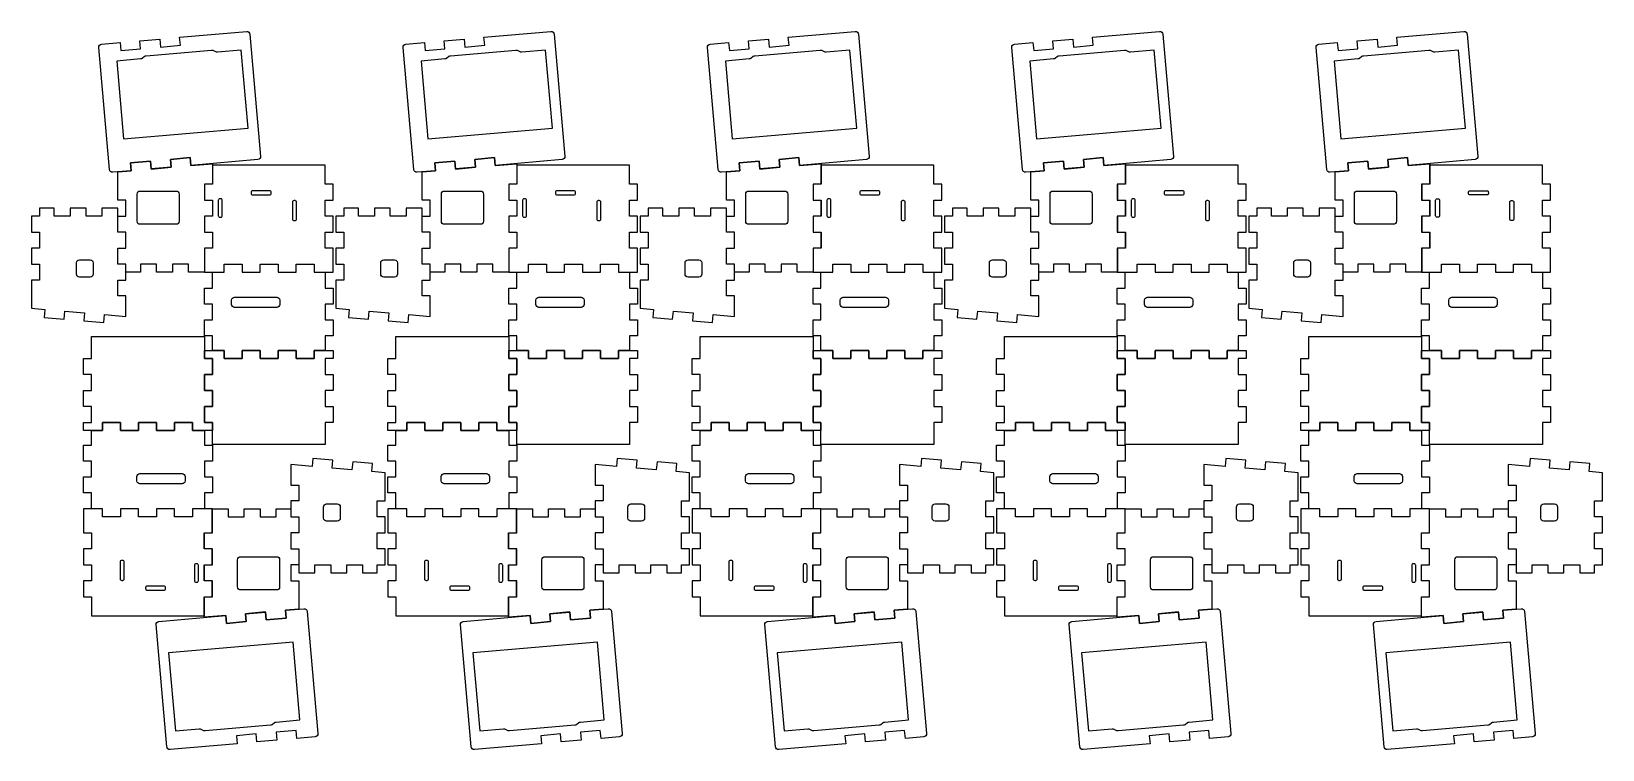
# Model space of a CAD drawing. Header units: millimetres. Extents: x -721 to 66, y -287 to 73.
import ezdxf

# ---------------------------------------------------------------- set-up
doc = ezdxf.new("R2010")
doc.units = ezdxf.units.MM
doc.layers.get('0').update_dxf_attribs({"linetype": 'CONTINUOUS'})

msp = doc.modelspace()

# ---------------------------------------------------------------- linework, layer by layer
for points in [[(-666.53, 64.3), (-666.88, 68.32), (-656.92, 69.19), (-656.56, 65.17), (-646.6, 66.04), (-646.95, 70.07), (-613.37, 73, -0.414214), (-611.74, 71.64), (-606.38, 10.37, -0.414214), (-607.75, 8.75), (-641.28, 5.82), (-641.63, 9.76), (-651.59, 8.89), (-651.25, 4.94), (-661.21, 4.07), (-661.55, 8.02), (-671.51, 7.15), (-671.17, 3.2), (-680.47, 2.39, -0.414214), (-682.09, 3.75), (-687.45, 65.02, -0.414214), (-686.09, 66.64), (-676.84, 67.45), (-676.49, 63.43)], [(-514.03, 64.3), (-514.38, 68.32), (-504.42, 69.19), (-504.06, 65.17), (-494.1, 66.04), (-494.45, 70.07), (-460.87, 73, -0.414214), (-459.24, 71.64), (-453.88, 10.37, -0.414214), (-455.25, 8.75), (-488.78, 5.82), (-489.13, 9.76), (-499.09, 8.89), (-498.75, 4.94), (-508.71, 4.07), (-509.05, 8.02), (-519.01, 7.15), (-518.67, 3.2), (-527.97, 2.39, -0.414214), (-529.59, 3.75), (-534.95, 65.02, -0.414214), (-533.59, 66.64), (-524.34, 67.45), (-523.99, 63.43)], [(-361.53, 64.3), (-361.88, 68.32), (-351.92, 69.19), (-351.56, 65.17), (-341.6, 66.04), (-341.95, 70.07), (-308.37, 73, -0.414214), (-306.74, 71.64), (-301.38, 10.37, -0.414214), (-302.75, 8.75), (-336.28, 5.82), (-336.63, 9.76), (-346.59, 8.89), (-346.25, 4.94), (-356.21, 4.07), (-356.55, 8.02), (-366.51, 7.15), (-366.17, 3.2), (-375.47, 2.39, -0.414214), (-377.09, 3.75), (-382.45, 65.02, -0.414214), (-381.09, 66.64), (-371.84, 67.45), (-371.49, 63.43)], [(-209.03, 64.3), (-209.38, 68.32), (-199.42, 69.19), (-199.06, 65.17), (-189.1, 66.04), (-189.45, 70.07), (-155.87, 73, -0.414214), (-154.24, 71.64), (-148.88, 10.37, -0.414214), (-150.25, 8.75), (-183.78, 5.82), (-184.13, 9.76), (-194.09, 8.89), (-193.75, 4.94), (-203.71, 4.07), (-204.05, 8.02), (-214.01, 7.15), (-213.67, 3.2), (-222.97, 2.39, -0.414214), (-224.59, 3.75), (-229.95, 65.02, -0.414214), (-228.59, 66.64), (-219.34, 67.45), (-218.99, 63.43)], [(-56.53, 64.3), (-56.88, 68.32), (-46.92, 69.19), (-46.56, 65.17), (-36.6, 66.04), (-36.95, 70.07), (-3.37, 73, -0.414214), (-1.74, 71.64), (3.62, 10.37, -0.414214), (2.25, 8.75), (-31.28, 5.82), (-31.63, 9.76), (-41.59, 8.89), (-41.25, 4.94), (-51.21, 4.07), (-51.55, 8.02), (-61.51, 7.15), (-61.17, 3.2), (-70.47, 2.39, -0.414214), (-72.09, 3.75), (-77.45, 65.02, -0.414214), (-76.09, 66.64), (-66.84, 67.45), (-66.49, 63.43)], [(-616.05, 63.61), (-628.01, 62.57, -0.136898), (-628.8, 62.72), (-630.13, 63.37, 0.136898), (-630.92, 63.52), (-663.79, 60.64, 0.136898), (-664.55, 60.36), (-665.74, 59.48, -0.136898), (-666.5, 59.2), (-678.45, 58.15), (-675.04, 19.12), (-612.64, 24.58)], [(-463.55, 63.61), (-475.51, 62.57, -0.136898), (-476.3, 62.72), (-477.63, 63.37, 0.136898), (-478.42, 63.52), (-511.29, 60.64, 0.136898), (-512.05, 60.36), (-513.24, 59.48, -0.136898), (-514, 59.2), (-525.95, 58.15), (-522.54, 19.12), (-460.14, 24.58)], [(-311.05, 63.61), (-323.01, 62.57, -0.136898), (-323.8, 62.72), (-325.13, 63.37, 0.136898), (-325.92, 63.52), (-358.79, 60.64, 0.136898), (-359.55, 60.36), (-360.74, 59.48, -0.136898), (-361.5, 59.2), (-373.45, 58.15), (-370.04, 19.12), (-307.64, 24.58)], [(-158.55, 63.61), (-170.51, 62.57, -0.136898), (-171.3, 62.72), (-172.63, 63.37, 0.136898), (-173.42, 63.52), (-206.29, 60.64, 0.136898), (-207.05, 60.36), (-208.24, 59.48, -0.136898), (-209, 59.2), (-220.95, 58.15), (-217.54, 19.12), (-155.14, 24.58)], [(-6.05, 63.61), (-18.01, 62.57, -0.136898), (-18.8, 62.72), (-20.13, 63.37, 0.136898), (-20.92, 63.52), (-53.79, 60.64, 0.136898), (-54.55, 60.36), (-55.74, 59.48, -0.136898), (-56.5, 59.2), (-68.45, 58.15), (-65.04, 19.12), (-2.64, 24.58)], [(-666.77, -6.99), (-648.68, -6.99, -0.414214), (-647.18, -8.49), (-647.18, -22.15, -0.414214), (-648.68, -23.65), (-666.77, -23.65, -0.414214), (-668.27, -22.15), (-668.27, -8.49, -0.414214)], [(-611.1, -7.65), (-611.1, -8.15, 0.414214), (-610.35, -8.9), (-601.85, -8.9, 0.414214), (-601.1, -8.15), (-601.1, -7.65, 0.414214), (-601.85, -6.9), (-610.35, -6.9, 0.414214)], [(-514.27, -6.99), (-496.18, -6.99, -0.414214), (-494.68, -8.49), (-494.68, -22.15, -0.414214), (-496.18, -23.65), (-514.27, -23.65, -0.414214), (-515.77, -22.15), (-515.77, -8.49, -0.414214)], [(-458.6, -7.65), (-458.6, -8.15, 0.414214), (-457.85, -8.9), (-449.35, -8.9, 0.414214), (-448.6, -8.15), (-448.6, -7.65, 0.414214), (-449.35, -6.9), (-457.85, -6.9, 0.414214)], [(-361.77, -6.99), (-343.68, -6.99, -0.414214), (-342.18, -8.49), (-342.18, -22.15, -0.414214), (-343.68, -23.65), (-361.77, -23.65, -0.414214), (-363.27, -22.15), (-363.27, -8.49, -0.414214)], [(-306.1, -7.65), (-306.1, -8.15, 0.414214), (-305.35, -8.9), (-296.85, -8.9, 0.414214), (-296.1, -8.15), (-296.1, -7.65, 0.414214), (-296.85, -6.9), (-305.35, -6.9, 0.414214)], [(-209.27, -6.99), (-191.18, -6.99, -0.414214), (-189.68, -8.49), (-189.68, -22.15, -0.414214), (-191.18, -23.65), (-209.27, -23.65, -0.414214), (-210.77, -22.15), (-210.77, -8.49, -0.414214)], [(-153.6, -7.65), (-153.6, -8.15, 0.414214), (-152.85, -8.9), (-144.35, -8.9, 0.414214), (-143.6, -8.15), (-143.6, -7.65, 0.414214), (-144.35, -6.9), (-152.85, -6.9, 0.414214)], [(-56.77, -6.99), (-38.68, -6.99, -0.414214), (-37.18, -8.49), (-37.18, -22.15, -0.414214), (-38.68, -23.65), (-56.77, -23.65, -0.414214), (-58.27, -22.15), (-58.27, -8.49, -0.414214)], [(-1.1, -8.15), (-1.1, -7.65, -0.414214), (-0.35, -6.9), (8.15, -6.9, -0.414214), (8.9, -7.65), (8.9, -8.15, -0.414214), (8.15, -8.9), (-0.35, -8.9, -0.414214)], [(-627.6, -11.65), (-627.6, -19.35, 0.414214), (-626.85, -20.1), (-626.35, -20.1, 0.414214), (-625.6, -19.35), (-625.6, -11.65, 0.414214), (-626.35, -10.9), (-626.85, -10.9, 0.414214)], [(-589.65, -21.8), (-589.15, -21.8, 0.414214), (-588.4, -21.05), (-588.4, -12.55, 0.414214), (-589.15, -11.8), (-589.65, -11.8, 0.414214), (-590.4, -12.55), (-590.4, -21.05, 0.414214)], [(-475.1, -11.65), (-475.1, -19.35, 0.414214), (-474.35, -20.1), (-473.85, -20.1, 0.414214), (-473.1, -19.35), (-473.1, -11.65, 0.414214), (-473.85, -10.9), (-474.35, -10.9, 0.414214)], [(-437.15, -21.8), (-436.65, -21.8, 0.414214), (-435.9, -21.05), (-435.9, -12.55, 0.414214), (-436.65, -11.8), (-437.15, -11.8, 0.414214), (-437.9, -12.55), (-437.9, -21.05, 0.414214)], [(-322.6, -11.65), (-322.6, -19.35, 0.414214), (-321.85, -20.1), (-321.35, -20.1, 0.414214), (-320.6, -19.35), (-320.6, -11.65, 0.414214), (-321.35, -10.9), (-321.85, -10.9, 0.414214)], [(-284.65, -21.8), (-284.15, -21.8, 0.414214), (-283.4, -21.05), (-283.4, -12.55, 0.414214), (-284.15, -11.8), (-284.65, -11.8, 0.414214), (-285.4, -12.55), (-285.4, -21.05, 0.414214)], [(-170.1, -11.65), (-170.1, -19.35, 0.414214), (-169.35, -20.1), (-168.85, -20.1, 0.414214), (-168.1, -19.35), (-168.1, -11.65, 0.414214), (-168.85, -10.9), (-169.35, -10.9, 0.414214)], [(-132.15, -21.8), (-131.65, -21.8, 0.414214), (-130.9, -21.05), (-130.9, -12.55, 0.414214), (-131.65, -11.8), (-132.15, -11.8, 0.414214), (-132.9, -12.55), (-132.9, -21.05, 0.414214)], [(-17.6, -19.35), (-17.6, -11.65, -0.414214), (-16.85, -10.9), (-16.35, -10.9, -0.414214), (-15.6, -11.65), (-15.6, -19.35, -0.414214), (-16.35, -20.1), (-16.85, -20.1, -0.414214)], [(20.85, -21.8), (20.35, -21.8, -0.414214), (19.6, -21.05), (19.6, -12.55, -0.414214), (20.35, -11.8), (20.85, -11.8, -0.414214), (21.6, -12.55), (21.6, -21.05, -0.414214)], [(-691.77, -50.13), (-697.17, -50.13, -0.414214), (-698.67, -48.63), (-698.67, -42.96, -0.414214), (-697.17, -41.46), (-691.77, -41.46, -0.414214), (-690.27, -42.96), (-690.27, -48.63, -0.414214)], [(-539.27, -50.13), (-544.67, -50.13, -0.414214), (-546.17, -48.63), (-546.17, -42.96, -0.414214), (-544.67, -41.46), (-539.27, -41.46, -0.414214), (-537.77, -42.96), (-537.77, -48.63, -0.414214)], [(-386.77, -50.13), (-392.17, -50.13, -0.414214), (-393.67, -48.63), (-393.67, -42.96, -0.414214), (-392.17, -41.46), (-386.77, -41.46, -0.414214), (-385.27, -42.96), (-385.27, -48.63, -0.414214)], [(-234.27, -50.13), (-239.67, -50.13, -0.414214), (-241.17, -48.63), (-241.17, -42.96, -0.414214), (-239.67, -41.46), (-234.27, -41.46, -0.414214), (-232.77, -42.96), (-232.77, -48.63, -0.414214)], [(-81.77, -50.13), (-87.17, -50.13, -0.414214), (-88.67, -48.63), (-88.67, -42.96, -0.414214), (-87.17, -41.46), (-81.77, -41.46, -0.414214), (-80.27, -42.96), (-80.27, -48.63, -0.414214)], [(-619.42, -60.18), (-598.29, -60.18, -0.414214), (-596.79, -61.68), (-596.79, -63.81, -0.414214), (-598.29, -65.31), (-619.42, -65.31, -0.414214), (-620.92, -63.81), (-620.92, -61.68, -0.414214)], [(-466.92, -60.18), (-445.79, -60.18, -0.414214), (-444.29, -61.68), (-444.29, -63.81, -0.414214), (-445.79, -65.31), (-466.92, -65.31, -0.414214), (-468.42, -63.81), (-468.42, -61.68, -0.414214)], [(-314.42, -60.18), (-293.29, -60.18, -0.414214), (-291.79, -61.68), (-291.79, -63.81, -0.414214), (-293.29, -65.31), (-314.42, -65.31, -0.414214), (-315.92, -63.81), (-315.92, -61.68, -0.414214)], [(-161.92, -60.18), (-140.79, -60.18, -0.414214), (-139.29, -61.68), (-139.29, -63.81, -0.414214), (-140.79, -65.31), (-161.92, -65.31, -0.414214), (-163.42, -63.81), (-163.42, -61.68, -0.414214)], [(-9.42, -60.18), (11.71, -60.18, -0.414214), (13.21, -61.68), (13.21, -63.81, -0.414214), (11.71, -65.31), (-9.42, -65.31, -0.414214), (-10.92, -63.81), (-10.92, -61.68, -0.414214)], [(-645.72, -153.77), (-666.85, -153.77, -0.414214), (-668.35, -152.27), (-668.35, -150.14, -0.414214), (-666.85, -148.64), (-645.72, -148.64, -0.414214), (-644.22, -150.14), (-644.22, -152.27, -0.414214)], [(-493.22, -153.77), (-514.35, -153.77, -0.414214), (-515.85, -152.27), (-515.85, -150.14, -0.414214), (-514.35, -148.64), (-493.22, -148.64, -0.414214), (-491.72, -150.14), (-491.72, -152.27, -0.414214)], [(-340.72, -153.77), (-361.85, -153.77, -0.414214), (-363.35, -152.27), (-363.35, -150.14, -0.414214), (-361.85, -148.64), (-340.72, -148.64, -0.414214), (-339.22, -150.14), (-339.22, -152.27, -0.414214)], [(-188.22, -153.77), (-209.35, -153.77, -0.414214), (-210.85, -152.27), (-210.85, -150.14, -0.414214), (-209.35, -148.64), (-188.22, -148.64, -0.414214), (-186.72, -150.14), (-186.72, -152.27, -0.414214)], [(-35.72, -153.77), (-56.85, -153.77, -0.414214), (-58.35, -152.27), (-58.35, -150.14, -0.414214), (-56.85, -148.64), (-35.72, -148.64, -0.414214), (-34.22, -150.14), (-34.22, -152.27, -0.414214)], [(-573.37, -163.82), (-567.97, -163.82, -0.414214), (-566.47, -165.32), (-566.47, -170.99, -0.414214), (-567.97, -172.49), (-573.37, -172.49, -0.414214), (-574.87, -170.99), (-574.87, -165.32, -0.414214)], [(-420.87, -163.82), (-415.47, -163.82, -0.414214), (-413.97, -165.32), (-413.97, -170.99, -0.414214), (-415.47, -172.49), (-420.87, -172.49, -0.414214), (-422.37, -170.99), (-422.37, -165.32, -0.414214)], [(-268.37, -163.82), (-262.97, -163.82, -0.414214), (-261.47, -165.32), (-261.47, -170.99, -0.414214), (-262.97, -172.49), (-268.37, -172.49, -0.414214), (-269.87, -170.99), (-269.87, -165.32, -0.414214)], [(-115.87, -163.82), (-110.47, -163.82, -0.414214), (-108.97, -165.32), (-108.97, -170.99, -0.414214), (-110.47, -172.49), (-115.87, -172.49, -0.414214), (-117.37, -170.99), (-117.37, -165.32, -0.414214)], [(36.63, -163.82), (42.03, -163.82, -0.414214), (43.53, -165.32), (43.53, -170.99, -0.414214), (42.03, -172.49), (36.63, -172.49, -0.414214), (35.13, -170.99), (35.13, -165.32, -0.414214)], [(-675.49, -192.15), (-675.99, -192.15, 0.414214), (-676.74, -192.9), (-676.74, -201.4, 0.414214), (-675.99, -202.15), (-675.49, -202.15, 0.414214), (-674.74, -201.4), (-674.74, -192.9, 0.414214)], [(-637.54, -202.3), (-637.54, -194.6, 0.414214), (-638.29, -193.85), (-638.79, -193.85, 0.414214), (-639.54, -194.6), (-639.54, -202.3, 0.414214), (-638.79, -203.05), (-638.29, -203.05, 0.414214)], [(-598.37, -206.96), (-616.46, -206.96, -0.414214), (-617.96, -205.46), (-617.96, -191.81, -0.414214), (-616.46, -190.31), (-598.37, -190.31, -0.414214), (-596.87, -191.81), (-596.87, -205.46, -0.414214)], [(-522.99, -192.15), (-523.49, -192.15, 0.414214), (-524.24, -192.9), (-524.24, -201.4, 0.414214), (-523.49, -202.15), (-522.99, -202.15, 0.414214), (-522.24, -201.4), (-522.24, -192.9, 0.414214)], [(-485.04, -202.3), (-485.04, -194.6, 0.414214), (-485.79, -193.85), (-486.29, -193.85, 0.414214), (-487.04, -194.6), (-487.04, -202.3, 0.414214), (-486.29, -203.05), (-485.79, -203.05, 0.414214)], [(-445.87, -206.96), (-463.96, -206.96, -0.414214), (-465.46, -205.46), (-465.46, -191.81, -0.414214), (-463.96, -190.31), (-445.87, -190.31, -0.414214), (-444.37, -191.81), (-444.37, -205.46, -0.414214)], [(-370.49, -192.15), (-370.99, -192.15, 0.414214), (-371.74, -192.9), (-371.74, -201.4, 0.414214), (-370.99, -202.15), (-370.49, -202.15, 0.414214), (-369.74, -201.4), (-369.74, -192.9, 0.414214)], [(-332.54, -202.3), (-332.54, -194.6, 0.414214), (-333.29, -193.85), (-333.79, -193.85, 0.414214), (-334.54, -194.6), (-334.54, -202.3, 0.414214), (-333.79, -203.05), (-333.29, -203.05, 0.414214)], [(-293.37, -206.96), (-311.46, -206.96, -0.414214), (-312.96, -205.46), (-312.96, -191.81, -0.414214), (-311.46, -190.31), (-293.37, -190.31, -0.414214), (-291.87, -191.81), (-291.87, -205.46, -0.414214)], [(-217.99, -192.15), (-218.49, -192.15, 0.414214), (-219.24, -192.9), (-219.24, -201.4, 0.414214), (-218.49, -202.15), (-217.99, -202.15, 0.414214), (-217.24, -201.4), (-217.24, -192.9, 0.414214)], [(-180.04, -202.3), (-180.04, -194.6, 0.414214), (-180.79, -193.85), (-181.29, -193.85, 0.414214), (-182.04, -194.6), (-182.04, -202.3, 0.414214), (-181.29, -203.05), (-180.79, -203.05, 0.414214)], [(-140.87, -206.96), (-158.96, -206.96, -0.414214), (-160.46, -205.46), (-160.46, -191.81, -0.414214), (-158.96, -190.31), (-140.87, -190.31, -0.414214), (-139.37, -191.81), (-139.37, -205.46, -0.414214)], [(-65.49, -192.15), (-65.99, -192.15, 0.414214), (-66.74, -192.9), (-66.74, -201.4, 0.414214), (-65.99, -202.15), (-65.49, -202.15, 0.414214), (-64.74, -201.4), (-64.74, -192.9, 0.414214)], [(-27.54, -202.3), (-27.54, -194.6, 0.414214), (-28.29, -193.85), (-28.79, -193.85, 0.414214), (-29.54, -194.6), (-29.54, -202.3, 0.414214), (-28.79, -203.05), (-28.29, -203.05, 0.414214)], [(11.63, -206.96), (-6.46, -206.96, -0.414214), (-7.96, -205.46), (-7.96, -191.81, -0.414214), (-6.46, -190.31), (11.63, -190.31, -0.414214), (13.13, -191.81), (13.13, -205.46, -0.414214)], [(-654.04, -206.3), (-654.04, -205.8, 0.414214), (-654.79, -205.05), (-663.29, -205.05, 0.414214), (-664.04, -205.8), (-664.04, -206.3, 0.414214), (-663.29, -207.05), (-654.79, -207.05, 0.414214)], [(-501.54, -206.3), (-501.54, -205.8, 0.414214), (-502.29, -205.05), (-510.79, -205.05, 0.414214), (-511.54, -205.8), (-511.54, -206.3, 0.414214), (-510.79, -207.05), (-502.29, -207.05, 0.414214)], [(-349.04, -206.3), (-349.04, -205.8, 0.414214), (-349.79, -205.05), (-358.29, -205.05, 0.414214), (-359.04, -205.8), (-359.04, -206.3, 0.414214), (-358.29, -207.05), (-349.79, -207.05, 0.414214)], [(-196.54, -206.3), (-196.54, -205.8, 0.414214), (-197.29, -205.05), (-205.79, -205.05, 0.414214), (-206.54, -205.8), (-206.54, -206.3, 0.414214), (-205.79, -207.05), (-197.29, -207.05, 0.414214)], [(-44.04, -206.3), (-44.04, -205.8, 0.414214), (-44.79, -205.05), (-53.29, -205.05, 0.414214), (-54.04, -205.8), (-54.04, -206.3, 0.414214), (-53.29, -207.05), (-44.79, -207.05, 0.414214)], [(-598.61, -278.25), (-598.26, -282.27), (-608.22, -283.14), (-608.58, -279.12), (-618.54, -279.99), (-618.19, -284.02), (-651.77, -286.95, -0.414214), (-653.4, -285.59), (-658.76, -224.32, -0.414214), (-657.39, -222.7), (-623.86, -219.77), (-623.51, -223.71), (-613.55, -222.84), (-613.89, -218.89), (-603.93, -218.02), (-603.59, -221.97), (-593.63, -221.1), (-593.97, -217.15), (-584.67, -216.34, -0.414214), (-583.05, -217.7), (-577.69, -278.97, -0.414214), (-579.05, -280.59), (-588.3, -281.4), (-588.65, -277.38)], [(-446.11, -278.25), (-445.76, -282.27), (-455.72, -283.14), (-456.08, -279.12), (-466.04, -279.99), (-465.69, -284.02), (-499.27, -286.95, -0.414214), (-500.9, -285.59), (-506.26, -224.32, -0.414214), (-504.89, -222.7), (-471.36, -219.77), (-471.01, -223.71), (-461.05, -222.84), (-461.39, -218.89), (-451.43, -218.02), (-451.09, -221.97), (-441.13, -221.1), (-441.47, -217.15), (-432.17, -216.34, -0.414214), (-430.55, -217.7), (-425.19, -278.97, -0.414214), (-426.55, -280.59), (-435.8, -281.4), (-436.15, -277.38)], [(-293.61, -278.25), (-293.26, -282.27), (-303.22, -283.14), (-303.58, -279.12), (-313.54, -279.99), (-313.19, -284.02), (-346.77, -286.95, -0.414214), (-348.4, -285.59), (-353.76, -224.32, -0.414214), (-352.39, -222.7), (-318.86, -219.77), (-318.51, -223.71), (-308.55, -222.84), (-308.89, -218.89), (-298.93, -218.02), (-298.59, -221.97), (-288.63, -221.1), (-288.97, -217.15), (-279.67, -216.34, -0.414214), (-278.05, -217.7), (-272.69, -278.97, -0.414214), (-274.05, -280.59), (-283.3, -281.4), (-283.65, -277.38)], [(-141.11, -278.25), (-140.76, -282.27), (-150.72, -283.14), (-151.08, -279.12), (-161.04, -279.99), (-160.69, -284.02), (-194.27, -286.95, -0.414214), (-195.9, -285.59), (-201.26, -224.32, -0.414214), (-199.89, -222.7), (-166.36, -219.77), (-166.01, -223.71), (-156.05, -222.84), (-156.39, -218.89), (-146.43, -218.02), (-146.09, -221.97), (-136.13, -221.1), (-136.47, -217.15), (-127.17, -216.34, -0.414214), (-125.55, -217.7), (-120.19, -278.97, -0.414214), (-121.55, -280.59), (-130.8, -281.4), (-131.15, -277.38)], [(11.39, -278.25), (11.74, -282.27), (1.78, -283.14), (1.42, -279.12), (-8.54, -279.99), (-8.19, -284.02), (-41.77, -286.95, -0.414214), (-43.4, -285.59), (-48.76, -224.32, -0.414214), (-47.39, -222.7), (-13.86, -219.77), (-13.51, -223.71), (-3.55, -222.84), (-3.89, -218.89), (6.07, -218.02), (6.41, -221.97), (16.37, -221.1), (16.03, -217.15), (25.33, -216.34, -0.414214), (26.95, -217.7), (32.31, -278.97, -0.414214), (30.95, -280.59), (21.7, -281.4), (21.35, -277.38)], [(-649.09, -277.56), (-637.13, -276.52, -0.136898), (-636.34, -276.67), (-635.01, -277.32, 0.136898), (-634.22, -277.47), (-601.35, -274.59, 0.136898), (-600.59, -274.31), (-599.4, -273.43, -0.136898), (-598.64, -273.15), (-586.69, -272.11), (-590.1, -233.07), (-652.5, -238.53)], [(-496.59, -277.56), (-484.63, -276.52, -0.136898), (-483.84, -276.67), (-482.51, -277.32, 0.136898), (-481.72, -277.47), (-448.85, -274.59, 0.136898), (-448.09, -274.31), (-446.9, -273.43, -0.136898), (-446.14, -273.15), (-434.19, -272.11), (-437.6, -233.07), (-500, -238.53)], [(-344.09, -277.56), (-332.13, -276.52, -0.136898), (-331.34, -276.67), (-330.01, -277.32, 0.136898), (-329.22, -277.47), (-296.35, -274.59, 0.136898), (-295.59, -274.31), (-294.4, -273.43, -0.136898), (-293.64, -273.15), (-281.69, -272.11), (-285.1, -233.07), (-347.5, -238.53)], [(-191.59, -277.56), (-179.63, -276.52, -0.136898), (-178.84, -276.67), (-177.51, -277.32, 0.136898), (-176.72, -277.47), (-143.85, -274.59, 0.136898), (-143.09, -274.31), (-141.9, -273.43, -0.136898), (-141.14, -273.15), (-129.19, -272.11), (-132.6, -233.07), (-195, -238.53)], [(-39.09, -277.56), (-27.13, -276.52, -0.136898), (-26.34, -276.67), (-25.01, -277.32, 0.136898), (-24.22, -277.47), (8.65, -274.59, 0.136898), (9.41, -274.31), (10.6, -273.43, -0.136898), (11.36, -273.15), (23.31, -272.11), (19.9, -233.07), (-42.5, -238.53)]]:
    msp.add_lwpolyline(points, format="xyb", close=True)
for points in [[(-673.88, -43.59), (-677.88, -43.59), (-677.88, -35.59), (-673.88, -35.59), (-673.88, -27.59), (-677.88, -27.59), (-677.88, -19.59), (-673.88, -19.59), (-673.88, -11.59), (-677.88, -11.59), (-677.88, 2.57), (-671.17, 3.16), (-671.51, 7.15), (-661.55, 8.02), (-661.2, 4.03), (-651.24, 4.9), (-651.59, 8.89), (-641.63, 9.76), (-641.28, 5.78), (-630.53, 6.72), (-630.53, -3.59), (-634.53, -3.59), (-634.53, -11.59), (-630.53, -11.59), (-630.53, -19.59), (-634.53, -19.59), (-634.53, -27.59), (-630.53, -27.59), (-630.53, -35.59), (-634.53, -35.59), (-634.53, -47.59), (-642.53, -47.59), (-642.53, -43.59), (-650.53, -43.59), (-650.53, -47.59), (-658.53, -47.59), (-658.53, -43.59), (-666.53, -43.59), (-666.53, -47.59), (-673.88, -47.59)], [(-521.38, -43.59), (-525.38, -43.59), (-525.38, -35.59), (-521.38, -35.59), (-521.38, -27.59), (-525.38, -27.59), (-525.38, -19.59), (-521.38, -19.59), (-521.38, -11.59), (-525.38, -11.59), (-525.38, 2.57), (-518.67, 3.16), (-519.01, 7.15), (-509.05, 8.02), (-508.7, 4.03), (-498.74, 4.9), (-499.09, 8.89), (-489.13, 9.76), (-488.78, 5.78), (-478.03, 6.72), (-478.03, -3.59), (-482.03, -3.59), (-482.03, -11.59), (-478.03, -11.59), (-478.03, -19.59), (-482.03, -19.59), (-482.03, -27.59), (-478.03, -27.59), (-478.03, -35.59), (-482.03, -35.59), (-482.03, -47.59), (-490.03, -47.59), (-490.03, -43.59), (-498.03, -43.59), (-498.03, -47.59), (-506.03, -47.59), (-506.03, -43.59), (-514.03, -43.59), (-514.03, -47.59), (-521.38, -47.59)], [(-368.88, -43.59), (-372.88, -43.59), (-372.88, -35.59), (-368.88, -35.59), (-368.88, -27.59), (-372.88, -27.59), (-372.88, -19.59), (-368.88, -19.59), (-368.88, -11.59), (-372.88, -11.59), (-372.88, 2.57), (-366.17, 3.16), (-366.51, 7.15), (-356.55, 8.02), (-356.2, 4.03), (-346.24, 4.9), (-346.59, 8.89), (-336.63, 9.76), (-336.28, 5.78), (-325.53, 6.72), (-325.53, -3.59), (-329.53, -3.59), (-329.53, -11.59), (-325.53, -11.59), (-325.53, -19.59), (-329.53, -19.59), (-329.53, -27.59), (-325.53, -27.59), (-325.53, -35.59), (-329.53, -35.59), (-329.53, -47.59), (-337.53, -47.59), (-337.53, -43.59), (-345.53, -43.59), (-345.53, -47.59), (-353.53, -47.59), (-353.53, -43.59), (-361.53, -43.59), (-361.53, -47.59), (-368.88, -47.59)], [(-216.38, -43.59), (-220.38, -43.59), (-220.38, -35.59), (-216.38, -35.59), (-216.38, -27.59), (-220.38, -27.59), (-220.38, -19.59), (-216.38, -19.59), (-216.38, -11.59), (-220.38, -11.59), (-220.38, 2.57), (-213.67, 3.16), (-214.01, 7.15), (-204.05, 8.02), (-203.7, 4.03), (-193.74, 4.9), (-194.09, 8.89), (-184.13, 9.76), (-183.78, 5.78), (-173.03, 6.72), (-173.03, -3.59), (-177.03, -3.59), (-177.03, -11.59), (-173.03, -11.59), (-173.03, -19.59), (-177.03, -19.59), (-177.03, -27.59), (-173.03, -27.59), (-173.03, -35.59), (-177.03, -35.59), (-177.03, -47.59), (-185.03, -47.59), (-185.03, -43.59), (-193.03, -43.59), (-193.03, -47.59), (-201.03, -47.59), (-201.03, -43.59), (-209.03, -43.59), (-209.03, -47.59), (-216.38, -47.59)], [(-63.88, -43.59), (-67.88, -43.59), (-67.88, -35.59), (-63.88, -35.59), (-63.88, -27.59), (-67.88, -27.59), (-67.88, -19.59), (-63.88, -19.59), (-63.88, -11.59), (-67.88, -11.59), (-67.88, 2.57), (-61.17, 3.16), (-61.51, 7.15), (-51.55, 8.02), (-51.2, 4.03), (-41.24, 4.9), (-41.59, 8.89), (-31.63, 9.76), (-31.28, 5.78), (-20.53, 6.72), (-20.53, -3.59), (-24.53, -3.59), (-24.53, -11.59), (-20.53, -11.59), (-20.53, -19.59), (-24.53, -19.59), (-24.53, -27.59), (-20.53, -27.59), (-20.53, -35.59), (-24.53, -35.59), (-24.53, -47.59), (-32.53, -47.59), (-32.53, -43.59), (-40.53, -43.59), (-40.53, -47.59), (-48.53, -47.59), (-48.53, -43.59), (-56.53, -43.59), (-56.53, -47.59), (-63.88, -47.59)], [(-624.57, -47.63), (-624.57, -43.63), (-615.57, -43.63), (-615.57, -47.63), (-606.57, -47.63), (-606.57, -43.63), (-597.57, -43.63), (-597.57, -47.63), (-588.57, -47.63), (-588.57, -43.63), (-579.57, -43.63), (-579.57, -47.63), (-570.07, -47.63), (-570.07, -35.63), (-574.07, -35.63), (-574.07, -27.63), (-570.07, -27.63), (-570.07, -19.63), (-574.07, -19.63), (-574.07, -11.63), (-570.07, -11.63), (-570.07, -3.63), (-574.07, -3.63), (-574.07, 5.97), (-630.57, 5.97), (-630.57, -3.63), (-634.57, -3.63), (-634.57, -11.63), (-630.57, -11.63), (-630.57, -19.63), (-634.57, -19.63), (-634.57, -27.63), (-630.57, -27.63), (-630.57, -35.63), (-634.57, -35.63), (-634.57, -47.63)], [(-472.07, -47.63), (-472.07, -43.63), (-463.07, -43.63), (-463.07, -47.63), (-454.07, -47.63), (-454.07, -43.63), (-445.07, -43.63), (-445.07, -47.63), (-436.07, -47.63), (-436.07, -43.63), (-427.07, -43.63), (-427.07, -47.63), (-417.57, -47.63), (-417.57, -35.63), (-421.57, -35.63), (-421.57, -27.63), (-417.57, -27.63), (-417.57, -19.63), (-421.57, -19.63), (-421.57, -11.63), (-417.57, -11.63), (-417.57, -3.63), (-421.57, -3.63), (-421.57, 5.97), (-478.07, 5.97), (-478.07, -3.63), (-482.07, -3.63), (-482.07, -11.63), (-478.07, -11.63), (-478.07, -19.63), (-482.07, -19.63), (-482.07, -27.63), (-478.07, -27.63), (-478.07, -35.63), (-482.07, -35.63), (-482.07, -47.63)], [(-319.57, -47.63), (-319.57, -43.63), (-310.57, -43.63), (-310.57, -47.63), (-301.57, -47.63), (-301.57, -43.63), (-292.57, -43.63), (-292.57, -47.63), (-283.57, -47.63), (-283.57, -43.63), (-274.57, -43.63), (-274.57, -47.63), (-265.07, -47.63), (-265.07, -35.63), (-269.07, -35.63), (-269.07, -27.63), (-265.07, -27.63), (-265.07, -19.63), (-269.07, -19.63), (-269.07, -11.63), (-265.07, -11.63), (-265.07, -3.63), (-269.07, -3.63), (-269.07, 5.97), (-325.57, 5.97), (-325.57, -3.63), (-329.57, -3.63), (-329.57, -11.63), (-325.57, -11.63), (-325.57, -19.63), (-329.57, -19.63), (-329.57, -27.63), (-325.57, -27.63), (-325.57, -35.63), (-329.57, -35.63), (-329.57, -47.63)], [(-167.07, -47.63), (-167.07, -43.63), (-158.07, -43.63), (-158.07, -47.63), (-149.07, -47.63), (-149.07, -43.63), (-140.07, -43.63), (-140.07, -47.63), (-131.07, -47.63), (-131.07, -43.63), (-122.07, -43.63), (-122.07, -47.63), (-112.57, -47.63), (-112.57, -35.63), (-116.57, -35.63), (-116.57, -27.63), (-112.57, -27.63), (-112.57, -19.63), (-116.57, -19.63), (-116.57, -11.63), (-112.57, -11.63), (-112.57, -3.63), (-116.57, -3.63), (-116.57, 5.97), (-173.07, 5.97), (-173.07, -3.63), (-177.07, -3.63), (-177.07, -11.63), (-173.07, -11.63), (-173.07, -19.63), (-177.07, -19.63), (-177.07, -27.63), (-173.07, -27.63), (-173.07, -35.63), (-177.07, -35.63), (-177.07, -47.63)], [(35.93, -35.63), (35.93, -27.63), (39.93, -27.63), (39.93, -19.63), (35.93, -19.63), (35.93, -11.63), (39.93, -11.63), (39.93, -3.63), (35.93, -3.63), (35.93, 5.97), (-20.57, 5.97), (-20.57, -3.63), (-24.57, -3.63), (-24.57, -11.63), (-20.57, -11.63), (-20.57, -19.63), (-24.57, -19.63), (-24.57, -27.63), (-20.57, -27.63), (-20.57, -35.63), (-24.57, -35.63), (-24.57, -47.63), (-14.57, -47.63), (-14.57, -43.63), (-5.57, -43.63), (-5.57, -47.63), (3.43, -47.63), (3.43, -43.63), (12.43, -43.63), (12.43, -47.63), (21.43, -47.63), (21.43, -43.63), (30.43, -43.63), (30.43, -47.63), (39.93, -47.63), (39.93, -35.63)], [(-717.23, -19.59), (-721.23, -19.59), (-721.23, -27.59), (-717.23, -27.59), (-717.23, -35.59), (-721.23, -35.59), (-721.23, -43.59), (-717.23, -43.59), (-717.23, -51.59), (-721.23, -51.59), (-721.23, -65.76), (-714.52, -66.35), (-714.86, -70.33), (-704.9, -71.2), (-704.55, -67.22), (-694.59, -68.09), (-694.94, -72.07), (-684.98, -72.95), (-684.63, -68.96), (-673.88, -69.9), (-673.88, -59.59), (-677.88, -59.59), (-677.88, -51.59), (-673.88, -51.59), (-673.88, -43.59), (-677.88, -43.59), (-677.88, -35.59), (-673.88, -35.59), (-673.88, -27.59), (-677.88, -27.59), (-677.88, -15.59), (-685.88, -15.59), (-685.88, -19.59), (-693.88, -19.59), (-693.88, -15.59), (-701.88, -15.59), (-701.88, -19.59), (-709.88, -19.59), (-709.88, -15.59), (-717.23, -15.59)], [(-564.73, -19.59), (-568.73, -19.59), (-568.73, -27.59), (-564.73, -27.59), (-564.73, -35.59), (-568.73, -35.59), (-568.73, -43.59), (-564.73, -43.59), (-564.73, -51.59), (-568.73, -51.59), (-568.73, -65.76), (-562.02, -66.35), (-562.36, -70.33), (-552.4, -71.2), (-552.05, -67.22), (-542.09, -68.09), (-542.44, -72.07), (-532.48, -72.95), (-532.13, -68.96), (-521.38, -69.9), (-521.38, -59.59), (-525.38, -59.59), (-525.38, -51.59), (-521.38, -51.59), (-521.38, -43.59), (-525.38, -43.59), (-525.38, -35.59), (-521.38, -35.59), (-521.38, -27.59), (-525.38, -27.59), (-525.38, -15.59), (-533.38, -15.59), (-533.38, -19.59), (-541.38, -19.59), (-541.38, -15.59), (-549.38, -15.59), (-549.38, -19.59), (-557.38, -19.59), (-557.38, -15.59), (-564.73, -15.59)], [(-412.23, -19.59), (-416.23, -19.59), (-416.23, -27.59), (-412.23, -27.59), (-412.23, -35.59), (-416.23, -35.59), (-416.23, -43.59), (-412.23, -43.59), (-412.23, -51.59), (-416.23, -51.59), (-416.23, -65.76), (-409.52, -66.35), (-409.86, -70.33), (-399.9, -71.2), (-399.55, -67.22), (-389.59, -68.09), (-389.94, -72.07), (-379.98, -72.95), (-379.63, -68.96), (-368.88, -69.9), (-368.88, -59.59), (-372.88, -59.59), (-372.88, -51.59), (-368.88, -51.59), (-368.88, -43.59), (-372.88, -43.59), (-372.88, -35.59), (-368.88, -35.59), (-368.88, -27.59), (-372.88, -27.59), (-372.88, -15.59), (-380.88, -15.59), (-380.88, -19.59), (-388.88, -19.59), (-388.88, -15.59), (-396.88, -15.59), (-396.88, -19.59), (-404.88, -19.59), (-404.88, -15.59), (-412.23, -15.59)], [(-259.73, -19.59), (-263.73, -19.59), (-263.73, -27.59), (-259.73, -27.59), (-259.73, -35.59), (-263.73, -35.59), (-263.73, -43.59), (-259.73, -43.59), (-259.73, -51.59), (-263.73, -51.59), (-263.73, -65.76), (-257.02, -66.35), (-257.36, -70.33), (-247.4, -71.2), (-247.05, -67.22), (-237.09, -68.09), (-237.44, -72.07), (-227.48, -72.95), (-227.13, -68.96), (-216.38, -69.9), (-216.38, -59.59), (-220.38, -59.59), (-220.38, -51.59), (-216.38, -51.59), (-216.38, -43.59), (-220.38, -43.59), (-220.38, -35.59), (-216.38, -35.59), (-216.38, -27.59), (-220.38, -27.59), (-220.38, -15.59), (-228.38, -15.59), (-228.38, -19.59), (-236.38, -19.59), (-236.38, -15.59), (-244.38, -15.59), (-244.38, -19.59), (-252.38, -19.59), (-252.38, -15.59), (-259.73, -15.59)], [(-107.23, -19.59), (-111.23, -19.59), (-111.23, -27.59), (-107.23, -27.59), (-107.23, -35.59), (-111.23, -35.59), (-111.23, -43.59), (-107.23, -43.59), (-107.23, -51.59), (-111.23, -51.59), (-111.23, -65.76), (-104.52, -66.35), (-104.86, -70.33), (-94.9, -71.2), (-94.55, -67.22), (-84.59, -68.09), (-84.94, -72.07), (-74.98, -72.95), (-74.63, -68.96), (-63.88, -69.9), (-63.88, -59.59), (-67.88, -59.59), (-67.88, -51.59), (-63.88, -51.59), (-63.88, -43.59), (-67.88, -43.59), (-67.88, -35.59), (-63.88, -35.59), (-63.88, -27.59), (-67.88, -27.59), (-67.88, -15.59), (-75.88, -15.59), (-75.88, -19.59), (-83.88, -19.59), (-83.88, -15.59), (-91.88, -15.59), (-91.88, -19.59), (-99.88, -19.59), (-99.88, -15.59), (-107.23, -15.59)], [(-615.57, -43.63), (-615.57, -47.63), (-606.57, -47.63), (-606.57, -43.63), (-597.57, -43.63), (-597.57, -47.63), (-588.57, -47.63), (-588.57, -43.63), (-579.57, -43.63), (-579.57, -47.63), (-574.07, -47.63), (-574.07, -55.63), (-570.07, -55.63), (-570.07, -63.63), (-574.07, -63.63), (-574.07, -71.63), (-570.07, -71.63), (-570.07, -79.63), (-574.07, -79.63), (-574.07, -86.98), (-579.57, -86.98), (-579.57, -90.98), (-588.57, -90.98), (-588.57, -86.98), (-597.57, -86.98), (-597.57, -90.98), (-606.57, -90.98), (-606.57, -86.98), (-615.57, -86.98), (-615.57, -90.98), (-624.57, -90.98), (-624.57, -86.98), (-630.57, -86.98), (-630.57, -79.63), (-634.57, -79.63), (-634.57, -71.63), (-630.57, -71.63), (-630.57, -63.63), (-634.57, -63.63), (-634.57, -55.63), (-630.57, -55.63), (-630.57, -47.63), (-624.57, -47.63), (-624.57, -43.63)], [(-463.07, -43.63), (-463.07, -47.63), (-454.07, -47.63), (-454.07, -43.63), (-445.07, -43.63), (-445.07, -47.63), (-436.07, -47.63), (-436.07, -43.63), (-427.07, -43.63), (-427.07, -47.63), (-421.57, -47.63), (-421.57, -55.63), (-417.57, -55.63), (-417.57, -63.63), (-421.57, -63.63), (-421.57, -71.63), (-417.57, -71.63), (-417.57, -79.63), (-421.57, -79.63), (-421.57, -86.98), (-427.07, -86.98), (-427.07, -90.98), (-436.07, -90.98), (-436.07, -86.98), (-445.07, -86.98), (-445.07, -90.98), (-454.07, -90.98), (-454.07, -86.98), (-463.07, -86.98), (-463.07, -90.98), (-472.07, -90.98), (-472.07, -86.98), (-478.07, -86.98), (-478.07, -79.63), (-482.07, -79.63), (-482.07, -71.63), (-478.07, -71.63), (-478.07, -63.63), (-482.07, -63.63), (-482.07, -55.63), (-478.07, -55.63), (-478.07, -47.63), (-472.07, -47.63), (-472.07, -43.63)], [(-310.57, -43.63), (-310.57, -47.63), (-301.57, -47.63), (-301.57, -43.63), (-292.57, -43.63), (-292.57, -47.63), (-283.57, -47.63), (-283.57, -43.63), (-274.57, -43.63), (-274.57, -47.63), (-269.07, -47.63), (-269.07, -55.63), (-265.07, -55.63), (-265.07, -63.63), (-269.07, -63.63), (-269.07, -71.63), (-265.07, -71.63), (-265.07, -79.63), (-269.07, -79.63), (-269.07, -86.98), (-274.57, -86.98), (-274.57, -90.98), (-283.57, -90.98), (-283.57, -86.98), (-292.57, -86.98), (-292.57, -90.98), (-301.57, -90.98), (-301.57, -86.98), (-310.57, -86.98), (-310.57, -90.98), (-319.57, -90.98), (-319.57, -86.98), (-325.57, -86.98), (-325.57, -79.63), (-329.57, -79.63), (-329.57, -71.63), (-325.57, -71.63), (-325.57, -63.63), (-329.57, -63.63), (-329.57, -55.63), (-325.57, -55.63), (-325.57, -47.63), (-319.57, -47.63), (-319.57, -43.63)], [(-158.07, -43.63), (-158.07, -47.63), (-149.07, -47.63), (-149.07, -43.63), (-140.07, -43.63), (-140.07, -47.63), (-131.07, -47.63), (-131.07, -43.63), (-122.07, -43.63), (-122.07, -47.63), (-116.57, -47.63), (-116.57, -55.63), (-112.57, -55.63), (-112.57, -63.63), (-116.57, -63.63), (-116.57, -71.63), (-112.57, -71.63), (-112.57, -79.63), (-116.57, -79.63), (-116.57, -86.98), (-122.07, -86.98), (-122.07, -90.98), (-131.07, -90.98), (-131.07, -86.98), (-140.07, -86.98), (-140.07, -90.98), (-149.07, -90.98), (-149.07, -86.98), (-158.07, -86.98), (-158.07, -90.98), (-167.07, -90.98), (-167.07, -86.98), (-173.07, -86.98), (-173.07, -79.63), (-177.07, -79.63), (-177.07, -71.63), (-173.07, -71.63), (-173.07, -63.63), (-177.07, -63.63), (-177.07, -55.63), (-173.07, -55.63), (-173.07, -47.63), (-167.07, -47.63), (-167.07, -43.63)], [(-5.57, -43.63), (-5.57, -47.63), (3.43, -47.63), (3.43, -43.63), (12.43, -43.63), (12.43, -47.63), (21.43, -47.63), (21.43, -43.63), (30.43, -43.63), (30.43, -47.63), (35.93, -47.63), (35.93, -55.63), (39.93, -55.63), (39.93, -63.63), (35.93, -63.63), (35.93, -71.63), (39.93, -71.63), (39.93, -79.63), (35.93, -79.63), (35.93, -86.98), (30.43, -86.98), (30.43, -90.98), (21.43, -90.98), (21.43, -86.98), (12.43, -86.98), (12.43, -90.98), (3.43, -90.98), (3.43, -86.98), (-5.57, -86.98), (-5.57, -90.98), (-14.57, -90.98), (-14.57, -86.98), (-20.57, -86.98), (-20.57, -79.63), (-24.57, -79.63), (-24.57, -71.63), (-20.57, -71.63), (-20.57, -63.63), (-24.57, -63.63), (-24.57, -55.63), (-20.57, -55.63), (-20.57, -47.63), (-14.57, -47.63), (-14.57, -43.63)], [(-691.07, -90.98), (-691.07, -79.84), (-634.57, -79.84), (-634.57, -90.98), (-630.57, -90.98), (-630.57, -98.98), (-634.57, -98.98), (-634.57, -106.98), (-630.57, -106.98), (-630.57, -114.98), (-634.57, -114.98), (-634.57, -122.98), (-630.57, -122.98), (-630.57, -126.98), (-640.57, -126.98), (-640.57, -122.98), (-649.57, -122.98), (-649.57, -126.98), (-658.57, -126.98), (-658.57, -122.98), (-667.57, -122.98), (-667.57, -126.98), (-676.57, -126.98), (-676.57, -122.98), (-685.57, -122.98), (-685.57, -126.98), (-695.07, -126.98), (-695.07, -122.98), (-691.07, -122.98), (-691.07, -114.98), (-695.07, -114.98), (-695.07, -106.98), (-691.07, -106.98), (-691.07, -98.98), (-695.07, -98.98), (-695.07, -90.98)], [(-538.57, -90.98), (-538.57, -79.84), (-482.07, -79.84), (-482.07, -90.98), (-478.07, -90.98), (-478.07, -98.98), (-482.07, -98.98), (-482.07, -106.98), (-478.07, -106.98), (-478.07, -114.98), (-482.07, -114.98), (-482.07, -122.98), (-478.07, -122.98), (-478.07, -126.98), (-488.07, -126.98), (-488.07, -122.98), (-497.07, -122.98), (-497.07, -126.98), (-506.07, -126.98), (-506.07, -122.98), (-515.07, -122.98), (-515.07, -126.98), (-524.07, -126.98), (-524.07, -122.98), (-533.07, -122.98), (-533.07, -126.98), (-542.57, -126.98), (-542.57, -122.98), (-538.57, -122.98), (-538.57, -114.98), (-542.57, -114.98), (-542.57, -106.98), (-538.57, -106.98), (-538.57, -98.98), (-542.57, -98.98), (-542.57, -90.98)], [(-386.07, -90.98), (-386.07, -79.84), (-329.57, -79.84), (-329.57, -90.98), (-325.57, -90.98), (-325.57, -98.98), (-329.57, -98.98), (-329.57, -106.98), (-325.57, -106.98), (-325.57, -114.98), (-329.57, -114.98), (-329.57, -122.98), (-325.57, -122.98), (-325.57, -126.98), (-335.57, -126.98), (-335.57, -122.98), (-344.57, -122.98), (-344.57, -126.98), (-353.57, -126.98), (-353.57, -122.98), (-362.57, -122.98), (-362.57, -126.98), (-371.57, -126.98), (-371.57, -122.98), (-380.57, -122.98), (-380.57, -126.98), (-390.07, -126.98), (-390.07, -122.98), (-386.07, -122.98), (-386.07, -114.98), (-390.07, -114.98), (-390.07, -106.98), (-386.07, -106.98), (-386.07, -98.98), (-390.07, -98.98), (-390.07, -90.98)], [(-233.57, -90.98), (-233.57, -79.84), (-177.07, -79.84), (-177.07, -90.98), (-173.07, -90.98), (-173.07, -98.98), (-177.07, -98.98), (-177.07, -106.98), (-173.07, -106.98), (-173.07, -114.98), (-177.07, -114.98), (-177.07, -122.98), (-173.07, -122.98), (-173.07, -126.98), (-183.07, -126.98), (-183.07, -122.98), (-192.07, -122.98), (-192.07, -126.98), (-201.07, -126.98), (-201.07, -122.98), (-210.07, -122.98), (-210.07, -126.98), (-219.07, -126.98), (-219.07, -122.98), (-228.07, -122.98), (-228.07, -126.98), (-237.57, -126.98), (-237.57, -122.98), (-233.57, -122.98), (-233.57, -114.98), (-237.57, -114.98), (-237.57, -106.98), (-233.57, -106.98), (-233.57, -98.98), (-237.57, -98.98), (-237.57, -90.98)], [(-81.07, -90.98), (-81.07, -79.84), (-24.57, -79.84), (-24.57, -90.98), (-20.57, -90.98), (-20.57, -98.98), (-24.57, -98.98), (-24.57, -106.98), (-20.57, -106.98), (-20.57, -114.98), (-24.57, -114.98), (-24.57, -122.98), (-20.57, -122.98), (-20.57, -126.98), (-30.57, -126.98), (-30.57, -122.98), (-39.57, -122.98), (-39.57, -126.98), (-48.57, -126.98), (-48.57, -122.98), (-57.57, -122.98), (-57.57, -126.98), (-66.57, -126.98), (-66.57, -122.98), (-75.57, -122.98), (-75.57, -126.98), (-85.07, -126.98), (-85.07, -122.98), (-81.07, -122.98), (-81.07, -114.98), (-85.07, -114.98), (-85.07, -106.98), (-81.07, -106.98), (-81.07, -98.98), (-85.07, -98.98), (-85.07, -90.98)], [(-574.07, -122.98), (-574.07, -134.11), (-630.57, -134.11), (-630.57, -122.98), (-634.57, -122.98), (-634.57, -114.98), (-630.57, -114.98), (-630.57, -106.98), (-634.57, -106.98), (-634.57, -98.98), (-630.57, -98.98), (-630.57, -90.98), (-634.57, -90.98), (-634.57, -86.98), (-624.57, -86.98), (-624.57, -90.98), (-615.57, -90.98), (-615.57, -86.98), (-606.57, -86.98), (-606.57, -90.98), (-597.57, -90.98), (-597.57, -86.98), (-588.57, -86.98), (-588.57, -90.98), (-579.57, -90.98), (-579.57, -86.98), (-570.07, -86.98), (-570.07, -90.98), (-574.07, -90.98), (-574.07, -98.98), (-570.07, -98.98), (-570.07, -106.98), (-574.07, -106.98), (-574.07, -114.98), (-570.07, -114.98), (-570.07, -122.98)], [(-421.57, -122.98), (-421.57, -134.11), (-478.07, -134.11), (-478.07, -122.98), (-482.07, -122.98), (-482.07, -114.98), (-478.07, -114.98), (-478.07, -106.98), (-482.07, -106.98), (-482.07, -98.98), (-478.07, -98.98), (-478.07, -90.98), (-482.07, -90.98), (-482.07, -86.98), (-472.07, -86.98), (-472.07, -90.98), (-463.07, -90.98), (-463.07, -86.98), (-454.07, -86.98), (-454.07, -90.98), (-445.07, -90.98), (-445.07, -86.98), (-436.07, -86.98), (-436.07, -90.98), (-427.07, -90.98), (-427.07, -86.98), (-417.57, -86.98), (-417.57, -90.98), (-421.57, -90.98), (-421.57, -98.98), (-417.57, -98.98), (-417.57, -106.98), (-421.57, -106.98), (-421.57, -114.98), (-417.57, -114.98), (-417.57, -122.98)], [(-269.07, -122.98), (-269.07, -134.11), (-325.57, -134.11), (-325.57, -122.98), (-329.57, -122.98), (-329.57, -114.98), (-325.57, -114.98), (-325.57, -106.98), (-329.57, -106.98), (-329.57, -98.98), (-325.57, -98.98), (-325.57, -90.98), (-329.57, -90.98), (-329.57, -86.98), (-319.57, -86.98), (-319.57, -90.98), (-310.57, -90.98), (-310.57, -86.98), (-301.57, -86.98), (-301.57, -90.98), (-292.57, -90.98), (-292.57, -86.98), (-283.57, -86.98), (-283.57, -90.98), (-274.57, -90.98), (-274.57, -86.98), (-265.07, -86.98), (-265.07, -90.98), (-269.07, -90.98), (-269.07, -98.98), (-265.07, -98.98), (-265.07, -106.98), (-269.07, -106.98), (-269.07, -114.98), (-265.07, -114.98), (-265.07, -122.98)], [(-116.57, -122.98), (-116.57, -134.11), (-173.07, -134.11), (-173.07, -122.98), (-177.07, -122.98), (-177.07, -114.98), (-173.07, -114.98), (-173.07, -106.98), (-177.07, -106.98), (-177.07, -98.98), (-173.07, -98.98), (-173.07, -90.98), (-177.07, -90.98), (-177.07, -86.98), (-167.07, -86.98), (-167.07, -90.98), (-158.07, -90.98), (-158.07, -86.98), (-149.07, -86.98), (-149.07, -90.98), (-140.07, -90.98), (-140.07, -86.98), (-131.07, -86.98), (-131.07, -90.98), (-122.07, -90.98), (-122.07, -86.98), (-112.57, -86.98), (-112.57, -90.98), (-116.57, -90.98), (-116.57, -98.98), (-112.57, -98.98), (-112.57, -106.98), (-116.57, -106.98), (-116.57, -114.98), (-112.57, -114.98), (-112.57, -122.98)], [(35.93, -122.98), (35.93, -134.11), (-20.57, -134.11), (-20.57, -122.98), (-24.57, -122.98), (-24.57, -114.98), (-20.57, -114.98), (-20.57, -106.98), (-24.57, -106.98), (-24.57, -98.98), (-20.57, -98.98), (-20.57, -90.98), (-24.57, -90.98), (-24.57, -86.98), (-14.57, -86.98), (-14.57, -90.98), (-5.57, -90.98), (-5.57, -86.98), (3.43, -86.98), (3.43, -90.98), (12.43, -90.98), (12.43, -86.98), (21.43, -86.98), (21.43, -90.98), (30.43, -90.98), (30.43, -86.98), (39.93, -86.98), (39.93, -90.98), (35.93, -90.98), (35.93, -98.98), (39.93, -98.98), (39.93, -106.98), (35.93, -106.98), (35.93, -114.98), (39.93, -114.98), (39.93, -122.98)], [(-649.57, -170.33), (-649.57, -166.33), (-658.57, -166.33), (-658.57, -170.33), (-667.57, -170.33), (-667.57, -166.33), (-676.57, -166.33), (-676.57, -170.33), (-685.57, -170.33), (-685.57, -166.33), (-691.07, -166.33), (-691.07, -158.33), (-695.07, -158.33), (-695.07, -150.33), (-691.07, -150.33), (-691.07, -142.33), (-695.07, -142.33), (-695.07, -134.33), (-691.07, -134.33), (-691.07, -126.98), (-685.57, -126.98), (-685.57, -122.98), (-676.57, -122.98), (-676.57, -126.98), (-667.57, -126.98), (-667.57, -122.98), (-658.57, -122.98), (-658.57, -126.98), (-649.57, -126.98), (-649.57, -122.98), (-640.57, -122.98), (-640.57, -126.98), (-634.57, -126.98), (-634.57, -134.33), (-630.57, -134.33), (-630.57, -142.33), (-634.57, -142.33), (-634.57, -150.33), (-630.57, -150.33), (-630.57, -158.33), (-634.57, -158.33), (-634.57, -166.33), (-640.57, -166.33), (-640.57, -170.33)], [(-497.07, -170.33), (-497.07, -166.33), (-506.07, -166.33), (-506.07, -170.33), (-515.07, -170.33), (-515.07, -166.33), (-524.07, -166.33), (-524.07, -170.33), (-533.07, -170.33), (-533.07, -166.33), (-538.57, -166.33), (-538.57, -158.33), (-542.57, -158.33), (-542.57, -150.33), (-538.57, -150.33), (-538.57, -142.33), (-542.57, -142.33), (-542.57, -134.33), (-538.57, -134.33), (-538.57, -126.98), (-533.07, -126.98), (-533.07, -122.98), (-524.07, -122.98), (-524.07, -126.98), (-515.07, -126.98), (-515.07, -122.98), (-506.07, -122.98), (-506.07, -126.98), (-497.07, -126.98), (-497.07, -122.98), (-488.07, -122.98), (-488.07, -126.98), (-482.07, -126.98), (-482.07, -134.33), (-478.07, -134.33), (-478.07, -142.33), (-482.07, -142.33), (-482.07, -150.33), (-478.07, -150.33), (-478.07, -158.33), (-482.07, -158.33), (-482.07, -166.33), (-488.07, -166.33), (-488.07, -170.33)], [(-344.57, -170.33), (-344.57, -166.33), (-353.57, -166.33), (-353.57, -170.33), (-362.57, -170.33), (-362.57, -166.33), (-371.57, -166.33), (-371.57, -170.33), (-380.57, -170.33), (-380.57, -166.33), (-386.07, -166.33), (-386.07, -158.33), (-390.07, -158.33), (-390.07, -150.33), (-386.07, -150.33), (-386.07, -142.33), (-390.07, -142.33), (-390.07, -134.33), (-386.07, -134.33), (-386.07, -126.98), (-380.57, -126.98), (-380.57, -122.98), (-371.57, -122.98), (-371.57, -126.98), (-362.57, -126.98), (-362.57, -122.98), (-353.57, -122.98), (-353.57, -126.98), (-344.57, -126.98), (-344.57, -122.98), (-335.57, -122.98), (-335.57, -126.98), (-329.57, -126.98), (-329.57, -134.33), (-325.57, -134.33), (-325.57, -142.33), (-329.57, -142.33), (-329.57, -150.33), (-325.57, -150.33), (-325.57, -158.33), (-329.57, -158.33), (-329.57, -166.33), (-335.57, -166.33), (-335.57, -170.33)], [(-192.07, -170.33), (-192.07, -166.33), (-201.07, -166.33), (-201.07, -170.33), (-210.07, -170.33), (-210.07, -166.33), (-219.07, -166.33), (-219.07, -170.33), (-228.07, -170.33), (-228.07, -166.33), (-233.57, -166.33), (-233.57, -158.33), (-237.57, -158.33), (-237.57, -150.33), (-233.57, -150.33), (-233.57, -142.33), (-237.57, -142.33), (-237.57, -134.33), (-233.57, -134.33), (-233.57, -126.98), (-228.07, -126.98), (-228.07, -122.98), (-219.07, -122.98), (-219.07, -126.98), (-210.07, -126.98), (-210.07, -122.98), (-201.07, -122.98), (-201.07, -126.98), (-192.07, -126.98), (-192.07, -122.98), (-183.07, -122.98), (-183.07, -126.98), (-177.07, -126.98), (-177.07, -134.33), (-173.07, -134.33), (-173.07, -142.33), (-177.07, -142.33), (-177.07, -150.33), (-173.07, -150.33), (-173.07, -158.33), (-177.07, -158.33), (-177.07, -166.33), (-183.07, -166.33), (-183.07, -170.33)], [(-39.57, -170.33), (-39.57, -166.33), (-48.57, -166.33), (-48.57, -170.33), (-57.57, -170.33), (-57.57, -166.33), (-66.57, -166.33), (-66.57, -170.33), (-75.57, -170.33), (-75.57, -166.33), (-81.07, -166.33), (-81.07, -158.33), (-85.07, -158.33), (-85.07, -150.33), (-81.07, -150.33), (-81.07, -142.33), (-85.07, -142.33), (-85.07, -134.33), (-81.07, -134.33), (-81.07, -126.98), (-75.57, -126.98), (-75.57, -122.98), (-66.57, -122.98), (-66.57, -126.98), (-57.57, -126.98), (-57.57, -122.98), (-48.57, -122.98), (-48.57, -126.98), (-39.57, -126.98), (-39.57, -122.98), (-30.57, -122.98), (-30.57, -126.98), (-24.57, -126.98), (-24.57, -134.33), (-20.57, -134.33), (-20.57, -142.33), (-24.57, -142.33), (-24.57, -150.33), (-20.57, -150.33), (-20.57, -158.33), (-24.57, -158.33), (-24.57, -166.33), (-30.57, -166.33), (-30.57, -170.33)], [(-547.91, -194.36), (-543.91, -194.36), (-543.91, -186.36), (-547.91, -186.36), (-547.91, -178.36), (-543.91, -178.36), (-543.91, -170.36), (-547.91, -170.36), (-547.91, -162.36), (-543.91, -162.36), (-543.91, -148.19), (-550.62, -147.6), (-550.28, -143.62), (-560.24, -142.75), (-560.59, -146.73), (-570.55, -145.86), (-570.2, -141.88), (-580.16, -141), (-580.51, -144.99), (-591.26, -144.05), (-591.26, -154.36), (-587.26, -154.36), (-587.26, -162.36), (-591.26, -162.36), (-591.26, -170.36), (-587.26, -170.36), (-587.26, -178.36), (-591.26, -178.36), (-591.26, -186.36), (-587.26, -186.36), (-587.26, -198.36), (-579.26, -198.36), (-579.26, -194.36), (-571.26, -194.36), (-571.26, -198.36), (-563.26, -198.36), (-563.26, -194.36), (-555.26, -194.36), (-555.26, -198.36), (-547.91, -198.36)], [(-395.41, -194.36), (-391.41, -194.36), (-391.41, -186.36), (-395.41, -186.36), (-395.41, -178.36), (-391.41, -178.36), (-391.41, -170.36), (-395.41, -170.36), (-395.41, -162.36), (-391.41, -162.36), (-391.41, -148.19), (-398.12, -147.6), (-397.78, -143.62), (-407.74, -142.75), (-408.09, -146.73), (-418.05, -145.86), (-417.7, -141.88), (-427.66, -141), (-428.01, -144.99), (-438.76, -144.05), (-438.76, -154.36), (-434.76, -154.36), (-434.76, -162.36), (-438.76, -162.36), (-438.76, -170.36), (-434.76, -170.36), (-434.76, -178.36), (-438.76, -178.36), (-438.76, -186.36), (-434.76, -186.36), (-434.76, -198.36), (-426.76, -198.36), (-426.76, -194.36), (-418.76, -194.36), (-418.76, -198.36), (-410.76, -198.36), (-410.76, -194.36), (-402.76, -194.36), (-402.76, -198.36), (-395.41, -198.36)], [(-242.91, -194.36), (-238.91, -194.36), (-238.91, -186.36), (-242.91, -186.36), (-242.91, -178.36), (-238.91, -178.36), (-238.91, -170.36), (-242.91, -170.36), (-242.91, -162.36), (-238.91, -162.36), (-238.91, -148.19), (-245.62, -147.6), (-245.28, -143.62), (-255.24, -142.75), (-255.59, -146.73), (-265.55, -145.86), (-265.2, -141.88), (-275.16, -141), (-275.51, -144.99), (-286.26, -144.05), (-286.26, -154.36), (-282.26, -154.36), (-282.26, -162.36), (-286.26, -162.36), (-286.26, -170.36), (-282.26, -170.36), (-282.26, -178.36), (-286.26, -178.36), (-286.26, -186.36), (-282.26, -186.36), (-282.26, -198.36), (-274.26, -198.36), (-274.26, -194.36), (-266.26, -194.36), (-266.26, -198.36), (-258.26, -198.36), (-258.26, -194.36), (-250.26, -194.36), (-250.26, -198.36), (-242.91, -198.36)], [(-90.41, -194.36), (-86.41, -194.36), (-86.41, -186.36), (-90.41, -186.36), (-90.41, -178.36), (-86.41, -178.36), (-86.41, -170.36), (-90.41, -170.36), (-90.41, -162.36), (-86.41, -162.36), (-86.41, -148.19), (-93.12, -147.6), (-92.78, -143.62), (-102.74, -142.75), (-103.09, -146.73), (-113.05, -145.86), (-112.7, -141.88), (-122.66, -141), (-123.01, -144.99), (-133.76, -144.05), (-133.76, -154.36), (-129.76, -154.36), (-129.76, -162.36), (-133.76, -162.36), (-133.76, -170.36), (-129.76, -170.36), (-129.76, -178.36), (-133.76, -178.36), (-133.76, -186.36), (-129.76, -186.36), (-129.76, -198.36), (-121.76, -198.36), (-121.76, -194.36), (-113.76, -194.36), (-113.76, -198.36), (-105.76, -198.36), (-105.76, -194.36), (-97.76, -194.36), (-97.76, -198.36), (-90.41, -198.36)], [(62.09, -194.36), (66.09, -194.36), (66.09, -186.36), (62.09, -186.36), (62.09, -178.36), (66.09, -178.36), (66.09, -170.36), (62.09, -170.36), (62.09, -162.36), (66.09, -162.36), (66.09, -148.19), (59.38, -147.6), (59.72, -143.62), (49.76, -142.75), (49.41, -146.73), (39.45, -145.86), (39.8, -141.88), (29.84, -141), (29.49, -144.99), (18.74, -144.05), (18.74, -154.36), (22.74, -154.36), (22.74, -162.36), (18.74, -162.36), (18.74, -170.36), (22.74, -170.36), (22.74, -178.36), (18.74, -178.36), (18.74, -186.36), (22.74, -186.36), (22.74, -198.36), (30.74, -198.36), (30.74, -194.36), (38.74, -194.36), (38.74, -198.36), (46.74, -198.36), (46.74, -194.36), (54.74, -194.36), (54.74, -198.36), (62.09, -198.36)], [(-640.57, -166.33), (-640.57, -170.33), (-649.57, -170.33), (-649.57, -166.33), (-658.57, -166.33), (-658.57, -170.33), (-667.57, -170.33), (-667.57, -166.33), (-676.57, -166.33), (-676.57, -170.33), (-685.57, -170.33), (-685.57, -166.33), (-695.07, -166.33), (-695.07, -178.33), (-691.07, -178.33), (-691.07, -186.33), (-695.07, -186.33), (-695.07, -194.33), (-691.07, -194.33), (-691.07, -202.33), (-695.07, -202.33), (-695.07, -210.33), (-691.07, -210.33), (-691.07, -219.92), (-634.57, -219.92), (-634.57, -210.33), (-630.57, -210.33), (-630.57, -202.33), (-634.57, -202.33), (-634.57, -194.33), (-630.57, -194.33), (-630.57, -186.33), (-634.57, -186.33), (-634.57, -178.33), (-630.57, -178.33), (-630.57, -166.33)], [(-591.26, -170.36), (-587.26, -170.36), (-587.26, -178.36), (-591.26, -178.36), (-591.26, -186.36), (-587.26, -186.36), (-587.26, -194.36), (-591.26, -194.36), (-591.26, -202.36), (-587.26, -202.36), (-587.26, -216.52), (-593.97, -217.11), (-593.63, -221.1), (-603.59, -221.97), (-603.94, -217.98), (-613.9, -218.85), (-613.55, -222.84), (-623.51, -223.71), (-623.86, -219.73), (-634.61, -220.67), (-634.61, -210.36), (-630.61, -210.36), (-630.61, -202.36), (-634.61, -202.36), (-634.61, -194.36), (-630.61, -194.36), (-630.61, -186.36), (-634.61, -186.36), (-634.61, -178.36), (-630.61, -178.36), (-630.61, -166.36), (-622.61, -166.36), (-622.61, -170.36), (-614.61, -170.36), (-614.61, -166.36), (-606.61, -166.36), (-606.61, -170.36), (-598.61, -170.36), (-598.61, -166.36), (-591.26, -166.36)], [(-488.07, -166.33), (-488.07, -170.33), (-497.07, -170.33), (-497.07, -166.33), (-506.07, -166.33), (-506.07, -170.33), (-515.07, -170.33), (-515.07, -166.33), (-524.07, -166.33), (-524.07, -170.33), (-533.07, -170.33), (-533.07, -166.33), (-542.57, -166.33), (-542.57, -178.33), (-538.57, -178.33), (-538.57, -186.33), (-542.57, -186.33), (-542.57, -194.33), (-538.57, -194.33), (-538.57, -202.33), (-542.57, -202.33), (-542.57, -210.33), (-538.57, -210.33), (-538.57, -219.92), (-482.07, -219.92), (-482.07, -210.33), (-478.07, -210.33), (-478.07, -202.33), (-482.07, -202.33), (-482.07, -194.33), (-478.07, -194.33), (-478.07, -186.33), (-482.07, -186.33), (-482.07, -178.33), (-478.07, -178.33), (-478.07, -166.33)], [(-438.76, -170.36), (-434.76, -170.36), (-434.76, -178.36), (-438.76, -178.36), (-438.76, -186.36), (-434.76, -186.36), (-434.76, -194.36), (-438.76, -194.36), (-438.76, -202.36), (-434.76, -202.36), (-434.76, -216.52), (-441.47, -217.11), (-441.13, -221.1), (-451.09, -221.97), (-451.44, -217.98), (-461.4, -218.85), (-461.05, -222.84), (-471.01, -223.71), (-471.36, -219.73), (-482.11, -220.67), (-482.11, -210.36), (-478.11, -210.36), (-478.11, -202.36), (-482.11, -202.36), (-482.11, -194.36), (-478.11, -194.36), (-478.11, -186.36), (-482.11, -186.36), (-482.11, -178.36), (-478.11, -178.36), (-478.11, -166.36), (-470.11, -166.36), (-470.11, -170.36), (-462.11, -170.36), (-462.11, -166.36), (-454.11, -166.36), (-454.11, -170.36), (-446.11, -170.36), (-446.11, -166.36), (-438.76, -166.36)], [(-335.57, -166.33), (-335.57, -170.33), (-344.57, -170.33), (-344.57, -166.33), (-353.57, -166.33), (-353.57, -170.33), (-362.57, -170.33), (-362.57, -166.33), (-371.57, -166.33), (-371.57, -170.33), (-380.57, -170.33), (-380.57, -166.33), (-390.07, -166.33), (-390.07, -178.33), (-386.07, -178.33), (-386.07, -186.33), (-390.07, -186.33), (-390.07, -194.33), (-386.07, -194.33), (-386.07, -202.33), (-390.07, -202.33), (-390.07, -210.33), (-386.07, -210.33), (-386.07, -219.92), (-329.57, -219.92), (-329.57, -210.33), (-325.57, -210.33), (-325.57, -202.33), (-329.57, -202.33), (-329.57, -194.33), (-325.57, -194.33), (-325.57, -186.33), (-329.57, -186.33), (-329.57, -178.33), (-325.57, -178.33), (-325.57, -166.33)], [(-286.26, -170.36), (-282.26, -170.36), (-282.26, -178.36), (-286.26, -178.36), (-286.26, -186.36), (-282.26, -186.36), (-282.26, -194.36), (-286.26, -194.36), (-286.26, -202.36), (-282.26, -202.36), (-282.26, -216.52), (-288.97, -217.11), (-288.63, -221.1), (-298.59, -221.97), (-298.94, -217.98), (-308.9, -218.85), (-308.55, -222.84), (-318.51, -223.71), (-318.86, -219.73), (-329.61, -220.67), (-329.61, -210.36), (-325.61, -210.36), (-325.61, -202.36), (-329.61, -202.36), (-329.61, -194.36), (-325.61, -194.36), (-325.61, -186.36), (-329.61, -186.36), (-329.61, -178.36), (-325.61, -178.36), (-325.61, -166.36), (-317.61, -166.36), (-317.61, -170.36), (-309.61, -170.36), (-309.61, -166.36), (-301.61, -166.36), (-301.61, -170.36), (-293.61, -170.36), (-293.61, -166.36), (-286.26, -166.36)], [(-183.07, -166.33), (-183.07, -170.33), (-192.07, -170.33), (-192.07, -166.33), (-201.07, -166.33), (-201.07, -170.33), (-210.07, -170.33), (-210.07, -166.33), (-219.07, -166.33), (-219.07, -170.33), (-228.07, -170.33), (-228.07, -166.33), (-237.57, -166.33), (-237.57, -178.33), (-233.57, -178.33), (-233.57, -186.33), (-237.57, -186.33), (-237.57, -194.33), (-233.57, -194.33), (-233.57, -202.33), (-237.57, -202.33), (-237.57, -210.33), (-233.57, -210.33), (-233.57, -219.92), (-177.07, -219.92), (-177.07, -210.33), (-173.07, -210.33), (-173.07, -202.33), (-177.07, -202.33), (-177.07, -194.33), (-173.07, -194.33), (-173.07, -186.33), (-177.07, -186.33), (-177.07, -178.33), (-173.07, -178.33), (-173.07, -166.33)], [(-133.76, -170.36), (-129.76, -170.36), (-129.76, -178.36), (-133.76, -178.36), (-133.76, -186.36), (-129.76, -186.36), (-129.76, -194.36), (-133.76, -194.36), (-133.76, -202.36), (-129.76, -202.36), (-129.76, -216.52), (-136.47, -217.11), (-136.13, -221.1), (-146.09, -221.97), (-146.44, -217.98), (-156.4, -218.85), (-156.05, -222.84), (-166.01, -223.71), (-166.36, -219.73), (-177.11, -220.67), (-177.11, -210.36), (-173.11, -210.36), (-173.11, -202.36), (-177.11, -202.36), (-177.11, -194.36), (-173.11, -194.36), (-173.11, -186.36), (-177.11, -186.36), (-177.11, -178.36), (-173.11, -178.36), (-173.11, -166.36), (-165.11, -166.36), (-165.11, -170.36), (-157.11, -170.36), (-157.11, -166.36), (-149.11, -166.36), (-149.11, -170.36), (-141.11, -170.36), (-141.11, -166.36), (-133.76, -166.36)], [(-30.57, -166.33), (-30.57, -170.33), (-39.57, -170.33), (-39.57, -166.33), (-48.57, -166.33), (-48.57, -170.33), (-57.57, -170.33), (-57.57, -166.33), (-66.57, -166.33), (-66.57, -170.33), (-75.57, -170.33), (-75.57, -166.33), (-85.07, -166.33), (-85.07, -178.33), (-81.07, -178.33), (-81.07, -186.33), (-85.07, -186.33), (-85.07, -194.33), (-81.07, -194.33), (-81.07, -202.33), (-85.07, -202.33), (-85.07, -210.33), (-81.07, -210.33), (-81.07, -219.92), (-24.57, -219.92), (-24.57, -210.33), (-20.57, -210.33), (-20.57, -202.33), (-24.57, -202.33), (-24.57, -194.33), (-20.57, -194.33), (-20.57, -186.33), (-24.57, -186.33), (-24.57, -178.33), (-20.57, -178.33), (-20.57, -166.33)], [(18.74, -170.36), (22.74, -170.36), (22.74, -178.36), (18.74, -178.36), (18.74, -186.36), (22.74, -186.36), (22.74, -194.36), (18.74, -194.36), (18.74, -202.36), (22.74, -202.36), (22.74, -216.52), (16.03, -217.11), (16.37, -221.1), (6.41, -221.97), (6.06, -217.98), (-3.9, -218.85), (-3.55, -222.84), (-13.51, -223.71), (-13.86, -219.73), (-24.61, -220.67), (-24.61, -210.36), (-20.61, -210.36), (-20.61, -202.36), (-24.61, -202.36), (-24.61, -194.36), (-20.61, -194.36), (-20.61, -186.36), (-24.61, -186.36), (-24.61, -178.36), (-20.61, -178.36), (-20.61, -166.36), (-12.61, -166.36), (-12.61, -170.36), (-4.61, -170.36), (-4.61, -166.36), (3.39, -166.36), (3.39, -170.36), (11.39, -170.36), (11.39, -166.36), (18.74, -166.36)]]:
    msp.add_lwpolyline(points, close=True)

doc.saveas('drawing.dxf')
